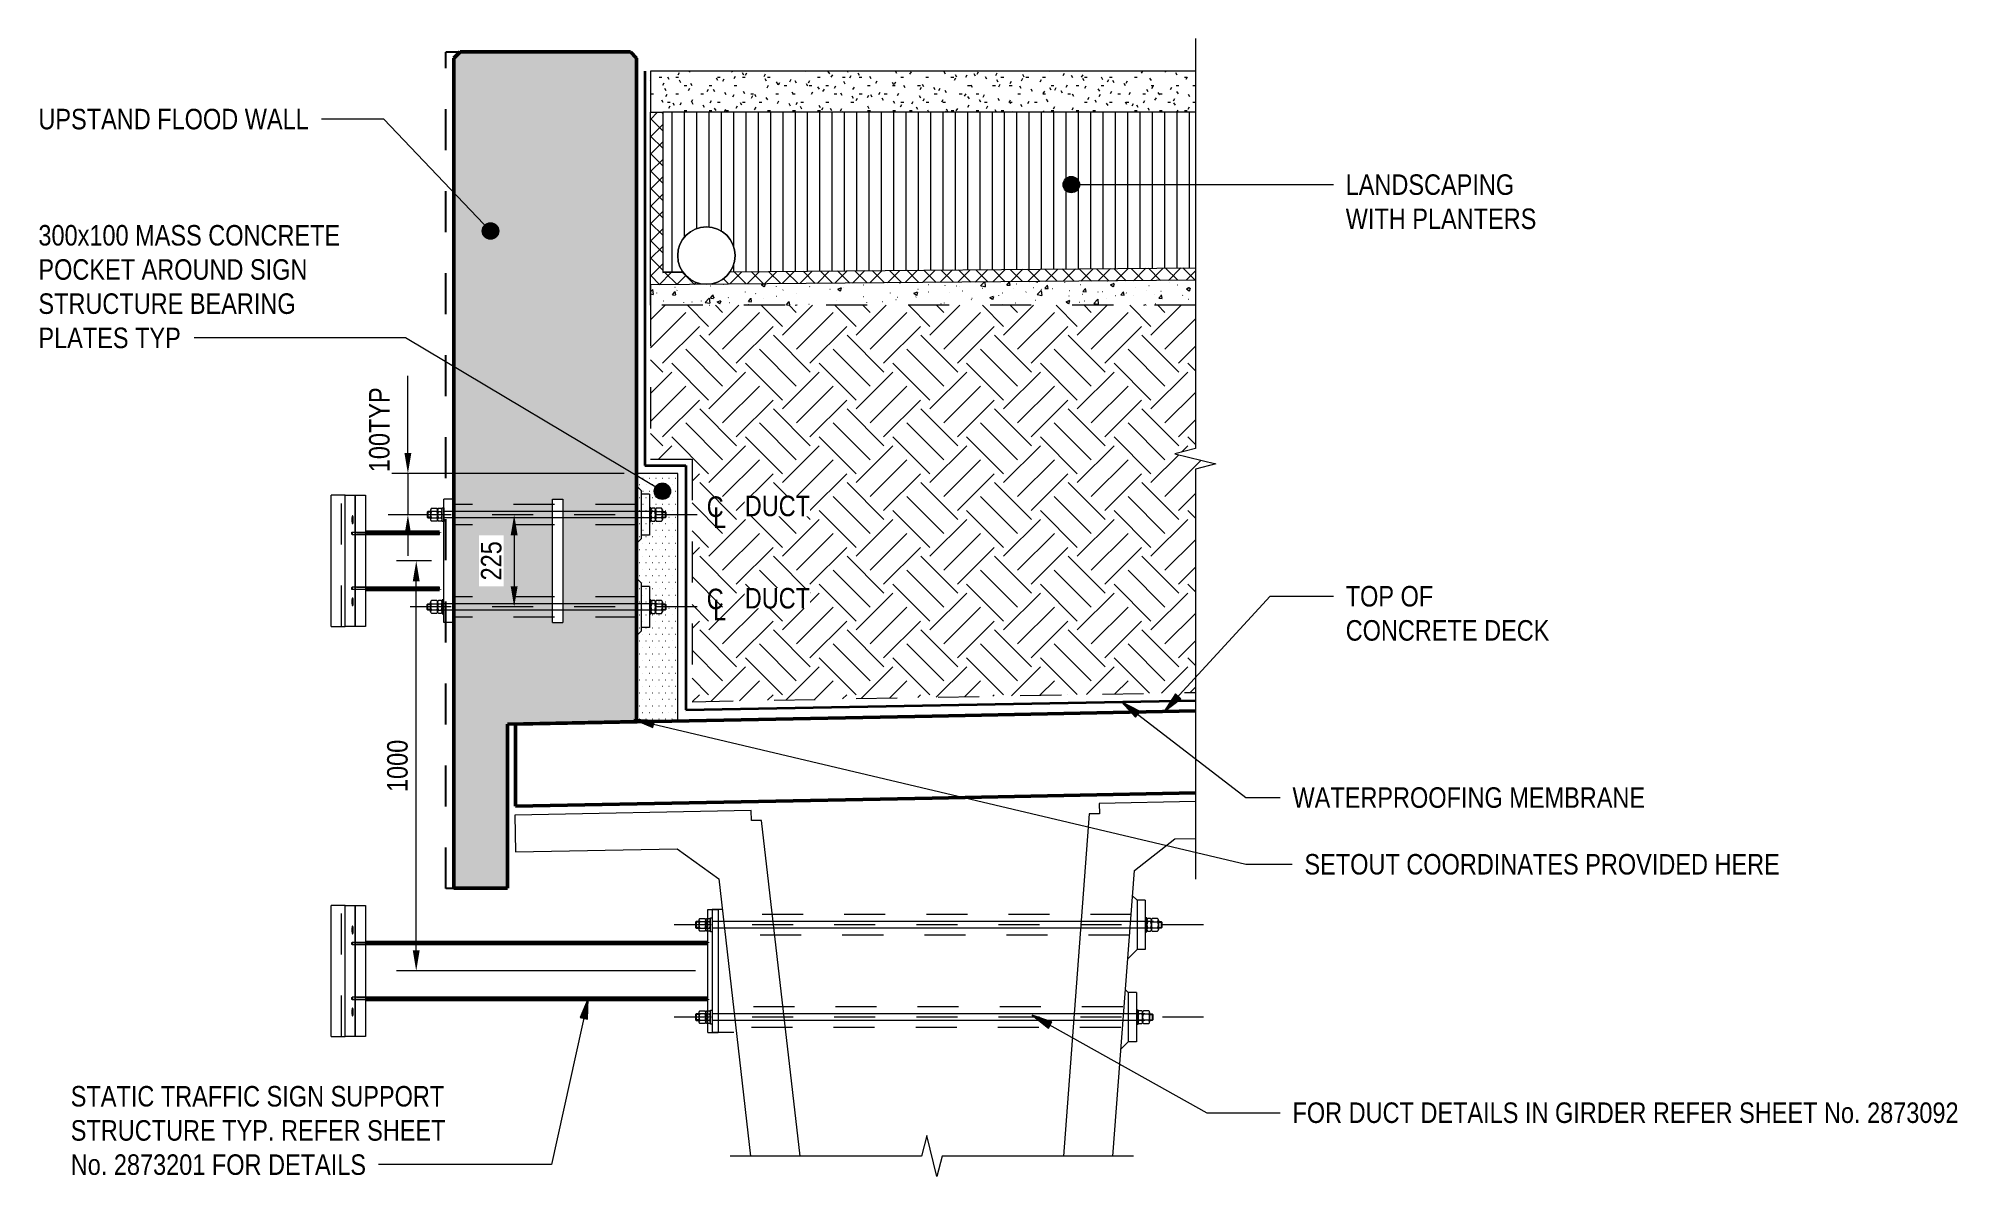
# Model space of a CAD drawing. Header units: metres. Extents: x 305 to 401, y 3 to 1216.
# Drawn here: x 395.184 to 399.863, y 20.634 to 23.409 of the extents above; entities that cross this region are included whole.
import ezdxf

# ---------------------------------------------------------------- set-up
doc = ezdxf.new("R2010")
doc.units = ezdxf.units.M
for name, pattern in [('JacobsCenter', [0.015, 0.009, -0.0015, 0.003, -0.0015]), ('JacobsDash', [0.0045, 0.003, -0.0015]), ('JacobsDoubleCenter', [0.0255, 0.015, -0.0015, 0.003, -0.0015, 0.003, -0.0015])]:
    doc.linetypes.add(name, pattern=pattern)
doc.layers.get('Defpoints').update_dxf_attribs({"color": 41})
for name, color, linetype, lineweight in [('A-ANNO-DIMS', 7, 'Continuous', 9), ('A-ANNO-NOTE', 7, 'Continuous', 9), ('A-DETL', 7, 'Continuous', 13), ('A-DETL-GENF', 7, 'Continuous', 9), ('A-DETL-THIN', 7, 'Continuous', 9), ('A-FLOR', 7, 'Continuous', 50), ('A-WALL', 7, 'Continuous', 50), ('G-ANNO-TEXT', 7, 'Continuous', 9), ('S-BEAM', 7, 'Continuous', 50), ('S-BEAM-HDLN', 7, 'JacobsDash', 18), ('S-FSTN', 7, 'Continuous', 18)]:
    doc.layers.add(name, color=color, linetype=linetype, lineweight=lineweight)
doc.styles.add('Arial Narrow_3', font='ARIALN.TTF', dxfattribs={"height": 0.05})
doc.dimstyles.new('Dimension_Standard_O__mm__1', dxfattribs={"dimscale": 0.3048, "dimtxt": 0.051172, "dimasz": 0.164042, "dimexe": 0.15748, "dimexo": 0.098425, "dimgap": 0.098425, "dimtad": 1, "dimdec": 0, "dimlfac": 1000, "dimzin": 0, "dimdsep": 46, "dimtxsty": 'Arial Narrow_3', "dimsah": 1, "dimcen": 0.09, "dimaunit": 1, "dimadec": 4, "dimazin": 0, "dimtfac": 1, "dimtdec": 4, "dimtix": 1, "dimtmove": 0, "dimatfit": 3, "dimfxl": 1, "dimtvp": 1, "dimtfill": 1, "dimtolj": 1, "dimtzin": 0, "dimlwd": 18, "dimlwe": 18, "dimarcsym": 2})
doc.dimstyles.new('Dimension_Standard_O__mm__3', dxfattribs={"dimscale": 0.3048, "dimtxt": 0.051172, "dimasz": 0.164042, "dimexe": 0.15748, "dimexo": 0.098425, "dimgap": 0.098425, "dimtad": 1, "dimdec": 0, "dimlfac": 1000, "dimzin": 0, "dimdsep": 46, "dimtxsty": 'Arial Narrow_3', "dimsah": 1, "dimcen": 0.09, "dimaunit": 1, "dimadec": 4, "dimazin": 0, "dimtfac": 1, "dimtdec": 4, "dimtix": 1, "dimtmove": 2, "dimatfit": 3, "dimfxl": 1, "dimtvp": 1, "dimtfill": 1, "dimtolj": 1, "dimtzin": 0, "dimlwd": 18, "dimlwe": 18, "dimarcsym": 2})
doc.dimstyles.new('Dimension_Standard_T__mm_', dxfattribs={"dimscale": 0.3048, "dimtxt": 0.051172, "dimasz": 0.164042, "dimexe": 0.15748, "dimexo": 0.098425, "dimgap": 0.065617, "dimtad": 1, "dimdec": 0, "dimlfac": 1000, "dimzin": 0, "dimdsep": 46, "dimtxsty": 'Arial Narrow_3', "dimsah": 1, "dimcen": 0.09, "dimaunit": 1, "dimadec": 4, "dimazin": 0, "dimtfac": 1, "dimtdec": 4, "dimtix": 1, "dimtmove": 0, "dimatfit": 3, "dimfxl": 1, "dimtvp": 1, "dimtolj": 1, "dimtzin": 0, "dimlwd": 18, "dimlwe": 18, "dimarcsym": 2})

msp = doc.modelspace()

# ---------------------------------------------------------------- texts
at = {"layer": 'G-ANNO-TEXT', "char_height": 0.05, "attachment_point": 1, "style": 'Arial Narrow_3', "bg_fill": 3, "box_fill_scale": 1, "bg_fill_color": 256, "bg_fill_transparency": 0}
for s, insert in [('UPSTAND FLOOD WALL', (395.1839, 23.2375)), ('LANDSCAPING', (398.3692, 23.0777)), ('WITH PLANTERS', (398.3692, 22.9944)), ('300x100 MASS CONCRETE ', (395.1839, 22.9542)), ('POCKET AROUND SIGN ', (395.1839, 22.8708)), ('STRUCTURE BEARING ', (395.1839, 22.7875)), ('PLATES TYP', (395.1839, 22.7041)), ('TOP OF', (398.3692, 22.0742)), ('CONCRETE DECK', (398.3692, 21.9909)), ('WATERPROOFING MEMBRANE', (398.2396, 21.5833)), ('SETOUT COORDINATES PROVIDED HERE', (398.2687, 21.4207)), ('STATIC TRAFFIC SIGN SUPPORT ', (395.2627, 20.8551)), ('FOR DUCT DETAILS IN GIRDER REFER SHEET No. 2873092', (398.2396, 20.815)), ('STRUCTURE TYP. REFER SHEET ', (395.2627, 20.7718)), ('No. 2873201 FOR DETAILS', (395.2627, 20.6884))]:
    msp.add_mtext(s, dxfattribs=dict(at, insert=insert))

# ---------------------------------------------------------------- blocks, each defined once
blk = doc.blocks.new('North_Wall - North_Wall-6845343-DRG-2873123 - SECTION 3')
at = {"layer": 'A-WALL', "linetype": 'JacobsDash', "lineweight": 18, "true_color": 0xc0c0c0}
h = blk.add_hatch(color=9, dxfattribs=at)
h.paths.add_polyline_path([(-1212.5187, 21.3374), (-1212.3887, 21.3374), (-1212.3887, 21.7374), (-1212.0737, 21.7437), (-1212.0737, 23.3612), (-1212.0887, 23.3762), (-1212.5037, 23.3762), (-1212.5187, 23.3612), (-1212.5187, 21.4358)])
h.paths.add_polyline_path([(-1212.2537, 22.0135), (-1212.2537, 22.0135), (-1212.2537, 21.9855), (-1212.2787, 21.9855), (-1212.2787, 22.2855), (-1212.2537, 22.2855), (-1212.2537, 22.0138)])
h.paths.add_polyline_path([(-1212.2537, 22.0325), (-1212.2537, 22.0325), (-1212.2537, 22.0363)])
blk.add_hatch(color=9, dxfattribs=at).paths.add_polyline_path([(-1212.0737, 23.3612), (-1212.0737, 23.3613), (-1212.0887, 23.3762)])
at = {"layer": 'A-WALL'}
for p, q in [((-1212.5037, 23.3762), (-1212.5187, 23.3612)), ((-1212.5187, 23.3612), (-1212.5187, 23.3613)), ((-1212.5187, 23.3612), (-1212.5187, 21.3374)), ((-1212.5037, 23.3763), (-1212.5037, 23.3762)), ((-1212.0887, 23.3762), (-1212.5037, 23.3762)), ((-1212.0887, 23.3762), (-1212.0887, 23.3763)), ((-1212.0737, 23.3612), (-1212.0887, 23.3762)), ((-1212.0737, 23.3613), (-1212.0737, 23.3612)), ((-1212.0737, 21.7437), (-1212.0737, 23.3612)), ((-1212.3887, 21.7374), (-1212.0737, 21.7437)), ((-1212.3887, 21.3374), (-1212.3887, 21.7374)), ((-1212.5187, 21.3374), (-1212.3887, 21.3374))]:
    blk.add_line(p, q, dxfattribs=at)
blk = doc.blocks.new('Column Base Plate with Anchors_T2D - 25mm-8279529-DRG-2873123 - SECTION 3')
at = {"layer": 'S-FSTN'}
for p, q in [((-1212.8182, 21.9755), (-1212.8182, 22.2955)), ((-1212.784, 22.2955), (-1212.8182, 22.2955)), ((-1212.784, 22.2955), (-1212.7593, 22.2955)), ((-1212.784, 21.9755), (-1212.784, 22.2955)), ((-1212.7593, 22.2955), (-1212.7593, 21.9755)), ((-1212.8182, 21.9755), (-1212.784, 21.9755)), ((-1212.7593, 21.9755), (-1212.784, 21.9755))]:
    blk.add_line(p, q, dxfattribs=at)
blk = doc.blocks.new('Column Base Plate with Anchors_T2D - 25mm-8279530-DRG-2873123 - SECTION 3')
at = {"layer": 'S-FSTN'}
for p, q in [((-1211.9, 21.2855), (-1211.875, 21.2855)), ((-1211.9, 20.9855), (-1211.9, 21.2855)), ((-1211.9, 21.2855), (-1211.9, 21.2855)), ((-1211.875, 21.2855), (-1211.875, 20.9855)), ((-1211.9, 20.9855), (-1211.875, 20.9855)), ((-1211.9, 20.9855), (-1211.9, 20.9855))]:
    blk.add_line(p, q, dxfattribs=at)
blk = doc.blocks.new('Barrier Post Column Base Plate - 25mm-9266868-DRG-2873123 - SECTION 3')
at = {"layer": 'S-FSTN'}
for p, q in [((-1212.2787, 22.2855), (-1212.2537, 22.2855)), ((-1212.2787, 21.9855), (-1212.2787, 22.2855)), ((-1212.2537, 22.2855), (-1212.2537, 22.2855)), ((-1212.2537, 22.2855), (-1212.2537, 21.9855)), ((-1212.2787, 21.9855), (-1212.2537, 21.9855)), ((-1212.2537, 21.9855), (-1212.2537, 21.9855))]:
    blk.add_line(p, q, dxfattribs=at)
blk = doc.blocks.new('WGA22_Str_Fra_Steel_CHS - 139_7x5 CHS-8730361-DRG-2873123 - SECTION 3')
at = {"layer": 'S-BEAM-HDLN'}
for p, q in [((-1212.7348, 22.2004), (-1212.7561, 22.2004)), ((-1212.5537, 22.2004), (-1212.7347, 22.2004)), ((-1212.7348, 22.0707), (-1212.7561, 22.0707)), ((-1212.5537, 22.0707), (-1212.7347, 22.0707))]:
    blk.add_line(p, q, dxfattribs=at)
blk = doc.blocks.new('Column Base Plate-4 Hole - 25mm-V3-DRG-2873123 - SECTION 3')
at = {"layer": 'S-FSTN', "linetype": 'JacobsDash', "lineweight": 9}
blk.add_line((-1212.7928, 21.9755), (-1212.7928, 22.2955), dxfattribs=at)
at = {"layer": 'S-FSTN'}
for p, q in [((-1212.7593, 22.2955), (-1212.7347, 22.2955)), ((-1212.7593, 21.9755), (-1212.7593, 22.2955)), ((-1212.7347, 22.2955), (-1212.7347, 21.9755)), ((-1212.7347, 21.9755), (-1212.7593, 21.9755))]:
    blk.add_line(p, q, dxfattribs=at)
at = {"layer": 'S-FSTN', "linetype": 'JacobsDash', "lineweight": 9}
for centre, start_param, end_param in [((-1212.7658, 22.2355), 0, 1.570796), ((-1212.7658, 22.2355), 1.570796, 3.141593), ((-1212.7658, 22.2355), 4.712389, 6.283185), ((-1212.7658, 22.2355), 3.141593, 4.712389), ((-1212.7658, 22.0355), 0, 1.570796), ((-1212.7658, 22.0355), 4.712389, 6.283185), ((-1212.7658, 22.0355), 1.570796, 3.141593), ((-1212.7658, 22.0355), 3.141593, 4.712389)]:
    blk.add_ellipse(centre, major_axis=(0, 0.0095), ratio=0.171638, start_param=start_param, end_param=end_param, dxfattribs=at)
blk = doc.blocks.new('WGA22_Str_Fra_Steel_CHS - 139_7x5 CHS-8730836-DRG-2873123 - SECTION 3')
at = {"layer": 'S-BEAM-HDLN'}
for p, q in [((-1212.7348, 21.2004), (-1212.7561, 21.2004)), ((-1211.9005, 21.2004), (-1212.7347, 21.2004)), ((-1212.7348, 21.0707), (-1212.7561, 21.0707)), ((-1211.9005, 21.0707), (-1212.7347, 21.0707))]:
    blk.add_line(p, q, dxfattribs=at)
blk = doc.blocks.new('CS_DET_BreakLine_ViewScale - Std Break-8021895-DRG-2873123 - SECTION 3')
at = {"layer": 'A-DETL-GENF'}
for p, q in [((-1211.3669, 20.7341), (-1211.3794, 20.6841)), ((-1211.3419, 20.6341), (-1211.3669, 20.7341)), ((-1211.3794, 20.6841), (-1211.8459, 20.6841)), ((-1211.3294, 20.6841), (-1211.3419, 20.6341)), ((-1210.8629, 20.6841), (-1211.3294, 20.6841))]:
    blk.add_line(p, q, dxfattribs=at)
blk = doc.blocks.new('CS_DET_BreakLine_ViewScale - Std Break-8021605-DRG-2873123 - SECTION 3')
at = {"layer": 'A-DETL-GENF'}
for p, q in [((-1210.7121, 23.4092), (-1210.7121, 22.4092)), ((-1210.7121, 22.4092), (-1210.7621, 22.3967)), ((-1210.7621, 22.3967), (-1210.6621, 22.3717)), ((-1210.6621, 22.3717), (-1210.7121, 22.3592)), ((-1210.7121, 22.3592), (-1210.7121, 21.3592))]:
    blk.add_line(p, q, dxfattribs=at)
blk = doc.blocks.new('DIMBLOCK15-DRG-2873123 - SECTION 3')
at = {"layer": 'A-ANNO-DIMS', "color": 0, "lineweight": 18, "transparency": 16777216}
for p, q in [((396.1415, 22.1355), (396.0565, 22.1355)), ((396.1045, 21.1855), (396.1045, 22.0855)), ((396.7847, 21.1355), (396.0565, 21.1355))]:
    blk.add_line(p, q, dxfattribs=at)
at = {"layer": 'A-ANNO-DIMS', "color": 0, "transparency": 16777216}
for points in [[(396.0961, 22.0855), (396.1128, 22.0855), (396.1045, 22.1355)], [(396.0961, 21.1855), (396.1128, 21.1855), (396.1045, 21.1355)]]:
    blk.add_solid(points, dxfattribs=at)
at = {"layer": 'Defpoints', "color": 0, "transparency": 16777216}
for p in [(396.1045, 22.1355), (396.1715, 22.1355), (396.8147, 21.1355)]:
    blk.add_point(p, dxfattribs=at)
at = {"layer": 'A-ANNO-DIMS', "color": 0, "lineweight": 18, "transparency": 16777216, "insert": (396.0589, 21.6355), "char_height": 0.05, "width": 0.152053, "attachment_point": 5, "rotation": 90, "style": 'Arial Narrow_3'}
blk.add_mtext('\\A1;1000', dxfattribs=at)
blk = doc.blocks.new('CS_Annot_Centreline Symbol1 - CS_Annot_Centreline Symbol-5070896-DRG-2873123 - SECTION 3')
at = {"layer": 'A-ANNO-NOTE', "char_height": 0.05, "attachment_point": 1, "style": 'Arial Narrow_3'}
for s, insert, width in [('C  ', (-1211.9029, 22.2925), 0.088186), ('L', (-1211.8873, 22.2658), 0.038481)]:
    blk.add_mtext(s, dxfattribs=dict(at, insert=insert, width=width))
blk = doc.blocks.new('DIMBLOCK16-DRG-2873123 - SECTION 3')
at = {"layer": 'A-ANNO-DIMS', "color": 0, "lineweight": 18, "transparency": 16777216}
for p, q in [((396.3484, 22.248), (396.2951, 22.248)), ((396.3431, 22.198), (396.3431, 22.073)), ((396.3484, 22.023), (396.2951, 22.023))]:
    blk.add_line(p, q, dxfattribs=at)
at = {"layer": 'A-ANNO-DIMS', "color": 0, "transparency": 16777216}
for points in [[(396.3347, 22.198), (396.3514, 22.198), (396.3431, 22.248)], [(396.3347, 22.073), (396.3514, 22.073), (396.3431, 22.023)]]:
    blk.add_solid(points, dxfattribs=at)
at = {"layer": 'Defpoints', "color": 0, "transparency": 16777216}
for p in [(396.3784, 22.248), (396.3431, 22.023), (396.3784, 22.023)]:
    blk.add_point(p, dxfattribs=at)
at = {"layer": 'A-ANNO-DIMS', "color": 0, "lineweight": 18, "transparency": 16777216, "insert": (396.2875, 22.1355), "char_height": 0.05, "width": 0.114039, "attachment_point": 5, "rotation": 90, "style": 'Arial Narrow_3', "bg_fill": 3, "box_fill_scale": 1.1, "bg_fill_color": 256, "bg_fill_true_color": 13158600, "bg_fill_transparency": 0}
blk.add_mtext('\\A1;225', dxfattribs=at)
blk = doc.blocks.new('DIMBLOCK17-DRG-2873123 - SECTION 3')
at = {"layer": 'A-ANNO-DIMS', "color": 0, "lineweight": 18, "transparency": 16777216}
for p, q in [((396.0841, 22.398), (396.0841, 22.448)), ((396.6115, 22.348), (396.0361, 22.348)), ((396.0841, 22.348), (396.0841, 22.248)), ((396.0895, 22.248), (396.0361, 22.248)), ((396.0841, 22.198), (396.0841, 22.148))]:
    blk.add_line(p, q, dxfattribs=at)
at = {"layer": 'A-ANNO-DIMS', "color": 0, "transparency": 16777216}
for points in [[(396.0758, 22.398), (396.0925, 22.398), (396.0841, 22.348)], [(396.0758, 22.198), (396.0925, 22.198), (396.0841, 22.248)]]:
    blk.add_solid(points, dxfattribs=at)
at = {"layer": 'Defpoints', "color": 0, "transparency": 16777216}
for p in [(396.6415, 22.348), (396.0841, 22.248), (396.1195, 22.248)]:
    blk.add_point(p, dxfattribs=at)
at = {"layer": 'A-ANNO-DIMS', "color": 0, "lineweight": 18, "transparency": 16777216, "insert": (395.9895, 22.3515), "char_height": 0.05, "width": 0.267067, "attachment_point": 1, "rotation": 90, "line_spacing_factor": 0.974696, "style": 'Arial Narrow_3', "bg_fill": 3, "box_fill_scale": 1.1, "bg_fill_color": 256, "bg_fill_true_color": 13158600, "bg_fill_transparency": 0}
blk.add_mtext('\\A1;100TYP', dxfattribs=at)

# ---------------------------------------------------------------- dimensions: what is measured, and where the dimension line sits
at = {"layer": 'A-ANNO-DIMS', "lineweight": 18}
dim = msp.add_linear_dim(base=(396.1045, 22.1355), p1=(396.8147, 21.1355), p2=(396.1715, 22.1355), angle=90, dimstyle='Dimension_Standard_T__mm_', override={"dimpost": '<>', "dimfxl": 1.188976}, dxfattribs=at)
dim.commit()
dim.dimension.update_dxf_attribs({"geometry": 'DIMBLOCK15-DRG-2873123 - SECTION 3', "text_midpoint": (396.0589, 21.6355)})

# ---------------------------------------------------------------- hatches: boundary and pattern name
at = {"layer": 'A-DETL-GENF'}
h = msp.add_hatch(dxfattribs=at)
h.set_pattern_fill('FP_14', color=256, style=0, pattern_type=2)
h.set_pattern_definition([(0, (396.188202, 22.258), (0.08128, 0.02032), [0.00671, -0.05425, 0.00671, -0.37937]), (0, (396.188202, 22.258), (0.08128, 0.02032), [-0.06767, -0.05425, 0.00671, -0.11521, -0.2032]), (0, (396.188202, 22.258), (0.08128, 0.02032), [-0.24384, 0.00671, -0.05425, 0.00671, -0.13553]), (0, (396.188202, 22.258), (0.08128, 0.02032), [-0.31151, -0.03393, 0.00671, -0.09489]), (120, (396.219202, 22.268), (-0.05823764, 0.06023054), [0.00671, -0.05425, 0.00671, -0.37937]), (120, (396.219202, 22.268), (-0.05823764, 0.06023054), [-0.06767, -0.05425, 0.00671, -0.11521, -0.2032]), (120, (396.219202, 22.268), (-0.05823764, 0.06023054), [-0.24384, 0.00671, -0.05425, 0.00671, -0.13553]), (120, (396.219202, 22.268), (-0.05823764, 0.06023054), [-0.31151, -0.03393, 0.00671, -0.09489]), (240, (396.229202, 22.309), (-0.02304236, -0.08055054), [0.00671, -0.05425, 0.00671, -0.37937]), (240, (396.229202, 22.309), (-0.02304236, -0.08055054), [-0.06767, -0.05425, 0.00671, -0.11521, -0.2032]), (240, (396.229202, 22.309), (-0.02304236, -0.08055054), [-0.24384, 0.00671, -0.05425, 0.00671, -0.13553]), (240, (396.229202, 22.309), (-0.02304236, -0.08055054), [-0.31151, -0.03393, 0.00671, -0.09489])])
h.paths.add_polyline_path([(396.6751, 23.2292), (398.0031, 23.2292), (398.0031, 23.3292), (396.6751, 23.3292)])
h = msp.add_hatch(dxfattribs=at)
h.set_pattern_fill('FP_17', color=256, style=0, pattern_type=2)
h.set_pattern_definition([(45, (396.188202, 22.258), (-0.0212132, 0.0212132), []), (135, (396.188202, 22.258), (-0.0212132, -0.0212132), [])])
h.paths.add_polyline_path([(396.6751, 22.8085), (396.8115, 22.8097), (396.7934, 22.8121), (396.7765, 22.8191), (396.762, 22.8302), (396.7551, 22.8392), (396.7051, 22.8388), (396.7051, 23.2292), (396.6751, 23.2292), (396.6751, 22.8205)])
h.paths.add_polyline_path([(396.8115, 22.8097), (398.0031, 22.8198), (398.0031, 22.8498), (396.8686, 22.8401), (396.861, 22.8302), (396.8465, 22.8191), (396.8296, 22.8121)])
h = msp.add_hatch(dxfattribs=at)
h.set_pattern_fill('FP_15', color=256, style=0, pattern_type=2)
h.set_pattern_definition([(90, (396.188202, 22.258), (-0.03, 2e-18), [])])
h.paths.add_polyline_path([(396.7509, 22.8401), (396.7544, 22.8401), (396.7509, 22.8447), (396.7439, 22.8616), (396.7415, 22.8797), (396.7439, 22.8978), (396.7509, 22.9147), (396.762, 22.9292), (396.7765, 22.9403), (396.7934, 22.9473), (396.8115, 22.9497), (396.8296, 22.9473), (396.8465, 22.9403), (396.861, 22.9292), (396.8721, 22.9147), (396.8791, 22.8978), (396.8815, 22.8797), (396.8791, 22.8616), (396.8721, 22.8447), (396.8686, 22.8402), (398.0031, 22.8498), (398.0031, 23.2292), (396.7051, 23.2292), (396.7051, 22.8401), (396.7503, 22.8401)])
h = msp.add_hatch(dxfattribs=at)
h.set_pattern_fill('FP_18', color=256, style=0, pattern_type=2)
h.set_pattern_definition([(50, (396.1882, 22.258), (0.09255, -0.0080936), [0.00968, -0.10645]), (355, (396.1882, 22.258), (-0.017899, 0.0970593), [0.00774, -0.08516]), (100.451, (396.1962, 22.258), (0.074652, 0.0889572), [0.00822, -0.09047]), (46.184, (396.1882, 22.284), (0.137706, -0.021356), [0.01452, -0.15968]), (96.636, (396.2002, 22.282), (0.120603, 0.125689), [0.01234, -0.1357]), (351.184, (396.1882, 22.284), (0.120599, 0.125692), [0.01161, -0.12774]), (21, (396.2012, 22.278), (0.0770223, -0.051948), [0.00968, -0.10645]), (326, (396.2012, 22.278), (0.0314006, 0.0935675), [0.00774, -0.08516]), (71.451, (396.2082, 22.273), (0.1084195, 0.0416117), [0.00822, -0.09047]), (37.5, (396.188202, 22.258), (0.00156777, 0.04294984), [0.00067, -0.08346, 0.00067, -0.08578, -0.08548]), (37.5, (396.188202, 22.258), (0.00156777, 0.04294984), [-0.17058, 0.00067, -0.08481]), (7.5, (396.188202, 22.258), (0.0339471, 0.0508964), [0.00067, -0.04862, 0.00067, -0.08152, -0.03258]), (7.5, (396.188202, 22.258), (0.0339471, 0.0508964), [-0.13148, 0.00067, -0.03191]), (327.5, (396.159202, 22.258), (0.06888044, -0.0029161), [0.00067, -0.03159, 0.00067, -0.09997, -0.13355]), (327.5, (396.159202, 22.258), (0.06888044, -0.0029161), [-0.1329, 0.00067, -0.13288]), (317.5, (396.1472, 22.258), (0.0752463, 0.0129182), [0.00067, -0.04126, 0.00067, -0.06617, -0.09484]), (317.5, (396.1472, 22.258), (0.0752463, 0.0129182), [-0.10877, 0.00067, -0.09417])])
h.paths.add_polyline_path([(398.0031, 22.7585), (398.0031, 22.8198), (396.6751, 22.8085), (396.6751, 22.7585), (397.3039, 22.7585)])
h = msp.add_hatch(dxfattribs=at)
h.set_pattern_fill('FP_16', color=256, style=0, pattern_type=2)
h.set_pattern_definition([(315, (396.1882, 22.258), (0.179605, 0), [0.127, -0.127]), (315, (396.2222, 22.292), (0.179605, 0), [0.127, -0.127]), (315, (396.2562, 22.326), (0.179605, 0), [0.127, -0.127]), (45, (396.2782, 22.326), (0, 0.179605), [0.127, -0.127]), (45, (396.3122, 22.292), (0, 0.179605), [0.127, -0.127]), (45, (396.3452, 22.258), (0, 0.179605), [0.127, -0.127])])
h.paths.add_polyline_path([(396.7765, 21.7921), (398.0031, 21.8147), (398.0031, 22.3592), (398.0531, 22.3717), (397.9531, 22.3967), (398.0031, 22.4092), (398.0031, 22.7585), (396.6751, 22.7585), (396.6751, 22.383), (396.7765, 22.383), (396.7765, 21.8159)])
h = msp.add_hatch(dxfattribs=at)
h.set_pattern_fill('FP_19', color=256, style=0, pattern_type=2)
h.set_pattern_definition([(0, (396.188202, 22.258), (0.00794, 0.01587), [0.00067, -0.0152])])
h.paths.add_polyline_path([(396.6415, 21.7429), (396.7415, 21.7449), (396.7415, 22.348), (396.6415, 22.348), (396.6415, 21.743)])
at = {"layer": 'G-ANNO-TEXT'}
h = msp.add_hatch(color=256, dxfattribs=at)
edge = h.paths.add_edge_path()
edge.add_arc((397.7006, 23.0527), 0.02, 0, 360)
h = msp.add_hatch(color=256, dxfattribs=at)
edge = h.paths.add_edge_path()
edge.add_arc((396.2855, 22.9396), 0.02, 0, 360)
h = msp.add_hatch(color=256, dxfattribs=at)
edge = h.paths.add_edge_path()
edge.add_arc((396.7043, 22.3052), 0.02, 0, 360)
for points in [[(397.9269, 21.7684), (397.9672, 21.7992), (397.9543, 21.8112)], [(397.8231, 21.7921), (397.8573, 21.7545), (397.8681, 21.7684)], [(396.6346, 21.749), (396.6812, 21.7289), (396.6853, 21.746)], [(396.5235, 21.0687), (396.5041, 21.0218), (396.5214, 21.018)], [(397.6056, 21.0279), (397.6449, 20.9958), (397.6535, 21.0112)]]:
    msp.add_hatch(color=256, dxfattribs=at).paths.add_polyline_path(points)

# ---------------------------------------------------------------- linework, layer by layer
at = {"layer": 'A-DETL', "color": 8, "linetype": 'JacobsDash', "lineweight": 25, "true_color": 0x808080}
for p, q in [((396.1765, 21.3367), (396.1765, 23.3756)), ((396.2115, 23.3756), (396.1765, 23.3756)), ((396.1965, 21.3367), (396.1765, 21.3367))]:
    msp.add_line(p, q, dxfattribs=at)
at = {"layer": 'A-DETL', "color": 5, "lineweight": 35, "true_color": 0x0000ff}
for p, q in [((396.6617, 23.3292), (396.6617, 22.368)), ((396.6617, 22.368), (396.7615, 22.368)), ((396.7615, 22.368), (396.7615, 21.7721)), ((396.7615, 21.7721), (398.0031, 21.7949))]:
    msp.add_line(p, q, dxfattribs=at)
at = {"layer": 'A-DETL', "lineweight": 18}
for p, q in [((398.0031, 23.3292), (396.6751, 23.3292)), ((396.6751, 23.3292), (396.6751, 23.2292)), ((396.6751, 22.8085), (396.6751, 23.2292)), ((396.6751, 23.2292), (396.7051, 23.2292)), ((398.0031, 23.2292), (396.7051, 23.2292)), ((396.7051, 23.2292), (396.7051, 22.8388)), ((396.7051, 22.8401), (396.7544, 22.8401)), ((396.7051, 22.8388), (396.7551, 22.8392)), ((396.8686, 22.8402), (398.0031, 22.8498)), ((398.0031, 22.8198), (396.6751, 22.8085)), ((398.0031, 22.8198), (396.6751, 22.8085)), ((396.6751, 22.8085), (396.6751, 22.7585)), ((396.0841, 22.4468), (396.0841, 22.5868)), ((396.7415, 22.348), (396.6415, 22.348)), ((396.6415, 22.348), (396.6415, 21.7429)), ((396.7415, 21.7449), (396.7415, 22.348)), ((396.1715, 21.9855), (396.1715, 22.2855)), ((396.1965, 22.2855), (396.1715, 22.2855)), ((396.1965, 21.9855), (396.1715, 21.9855)), ((396.6415, 21.7429), (396.7415, 21.7449))]:
    msp.add_line(p, q, dxfattribs=at)
at = {"layer": 'A-DETL', "color": 16, "linetype": 'JacobsDoubleCenter', "lineweight": 9, "true_color": 0x7f0000}
msp.add_line((396.6751, 22.7585), (396.6751, 22.8085), dxfattribs=at)
at = {"layer": 'A-DETL', "linetype": 'JacobsDash', "lineweight": 18}
for p, q in [((398.0031, 22.7585), (396.6751, 22.7585)), ((396.6751, 22.7585), (396.6751, 22.383)), ((396.6751, 22.383), (396.7765, 22.383)), ((396.7765, 22.383), (396.7765, 21.7921)), ((396.7765, 21.7921), (398.0031, 21.8147))]:
    msp.add_line(p, q, dxfattribs=at)
at = {"layer": 'A-DETL'}
for p, q in [((396.6525, 22.3071), (396.6415, 22.318)), ((396.6525, 22.3071), (396.6525, 22.189)), ((396.6725, 22.298), (396.6725, 22.198)), ((396.6525, 22.189), (396.6415, 22.178)), ((396.6525, 22.0821), (396.6415, 22.093)), ((396.6525, 22.0821), (396.6525, 21.964)), ((396.6725, 22.073), (396.6725, 21.973)), ((396.6525, 21.964), (396.6415, 21.953)), ((397.8608, 21.308), (397.8496, 21.3191)), ((397.8608, 21.308), (397.8608, 21.188)), ((397.8808, 21.308), (397.8808, 21.188)), ((396.8502, 21.2855), (396.8252, 21.2855)), ((396.8252, 21.2855), (396.8252, 20.9855)), ((397.8608, 21.188), (397.8381, 21.1653)), ((397.8394, 21.083), (397.8325, 21.0899)), ((397.8394, 21.083), (397.8394, 20.963)), ((397.8594, 21.083), (397.8594, 20.963)), ((396.8786, 20.9855), (396.8252, 20.9855)), ((397.8394, 20.963), (397.8217, 20.9452))]:
    msp.add_line(p, q, dxfattribs=at)
at = {"layer": 'A-DETL', "linetype": 'JacobsDash', "lineweight": 9}
for p, q in [((396.6415, 22.273), (396.1965, 22.273)), ((396.6415, 22.223), (396.1965, 22.223)), ((396.6415, 22.048), (396.1965, 22.048)), ((396.6415, 21.998), (396.1965, 21.998)), ((397.8474, 21.273), (396.8514, 21.273)), ((397.8427, 21.223), (396.8561, 21.223)), ((397.8261, 21.048), (396.8727, 21.048)), ((397.8214, 20.998), (396.8774, 20.998))]:
    msp.add_line(p, q, dxfattribs=at)
at = {"layer": 'A-DETL', "linetype": 'JacobsCenter'}
for p, q in [((396.6725, 22.298), (396.6525, 22.298)), ((396.7894, 22.248), (396.0815, 22.248)), ((396.6725, 22.198), (396.6525, 22.198)), ((396.6725, 22.073), (396.6525, 22.073)), ((396.7894, 22.023), (396.0815, 22.023)), ((396.6725, 21.973), (396.6525, 21.973)), ((397.8808, 21.308), (397.8608, 21.308)), ((398.0231, 21.248), (396.7331, 21.248)), ((397.8808, 21.188), (397.8608, 21.188)), ((397.8594, 21.083), (397.8394, 21.083)), ((398.0231, 21.023), (396.7331, 21.023)), ((397.8594, 20.963), (397.8394, 20.963))]:
    msp.add_line(p, q, dxfattribs=at)
at = {"layer": 'A-DETL', "lineweight": 9}
for p, q in [((396.6915, 22.256), (396.1715, 22.256)), ((396.6915, 22.24), (396.1715, 22.24)), ((396.6915, 22.031), (396.1715, 22.031)), ((396.6915, 22.015), (396.1715, 22.015)), ((397.9008, 21.256), (396.8252, 21.256)), ((397.9008, 21.24), (396.8252, 21.24)), ((397.8794, 21.031), (396.8252, 21.031)), ((397.8794, 21.015), (396.8252, 21.015))]:
    msp.add_line(p, q, dxfattribs=at)
at = {"layer": 'A-DETL', "linetype": 'JacobsCenter', "lineweight": 18}
msp.add_line((396.1715, 22.1355), (396.1707, 22.1355), dxfattribs=at)
at = {"layer": 'A-DETL', "color": 143, "lineweight": 18, "true_color": 0x78aac8}
msp.add_circle((396.8115, 22.8797), 0.07, dxfattribs=at)
for start, end in [(0, 180), (180, 360)]:
    msp.add_arc((396.8115, 22.8797), 0.07, start, end, dxfattribs=at)
at = {"layer": 'A-DETL-THIN'}
for p, q in [((396.1315, 22.2543), (396.1331, 22.2559)), ((396.1315, 22.2543), (396.1315, 22.2416)), ((396.1395, 22.2543), (396.1315, 22.2543)), ((396.1315, 22.2416), (396.1331, 22.24)), ((396.1395, 22.2416), (396.1315, 22.2416)), ((396.1331, 22.2559), (396.1331, 22.24)), ((396.1395, 22.2559), (396.1331, 22.2559)), ((396.1331, 22.24), (396.1395, 22.24)), ((396.1395, 22.2596), (396.1395, 22.2363)), ((396.1415, 22.2635), (396.1545, 22.2635)), ((396.1545, 22.2557), (396.1415, 22.2557)), ((396.1415, 22.2402), (396.1545, 22.2402)), ((396.1545, 22.2324), (396.1415, 22.2324)), ((396.1565, 22.2596), (396.1565, 22.2363)), ((396.1585, 22.2635), (396.1655, 22.2635)), ((396.1585, 22.2558), (396.1655, 22.2558)), ((396.1585, 22.2402), (396.1655, 22.2402)), ((396.1655, 22.2324), (396.1585, 22.2324)), ((396.1675, 22.231), (396.1675, 22.265)), ((396.1675, 22.265), (396.1715, 22.265)), ((396.1715, 22.231), (396.1675, 22.231)), ((396.1715, 22.265), (396.1715, 22.231)), ((396.6725, 22.265), (396.6725, 22.231)), ((396.6765, 22.265), (396.6725, 22.265)), ((396.6725, 22.231), (396.6765, 22.231)), ((396.6765, 22.231), (396.6765, 22.265)), ((396.6855, 22.2635), (396.6785, 22.2635)), ((396.6855, 22.2558), (396.6785, 22.2558)), ((396.6855, 22.2402), (396.6785, 22.2402)), ((396.6785, 22.2324), (396.6855, 22.2324)), ((396.6875, 22.2596), (396.6875, 22.2363)), ((396.7025, 22.2635), (396.6895, 22.2635)), ((396.6895, 22.2557), (396.7025, 22.2557)), ((396.7025, 22.2402), (396.6895, 22.2402)), ((396.6895, 22.2324), (396.7025, 22.2324)), ((396.7045, 22.2596), (396.7045, 22.2363)), ((396.7045, 22.2559), (396.7109, 22.2559)), ((396.7045, 22.2543), (396.7125, 22.2543)), ((396.7045, 22.2416), (396.7125, 22.2416)), ((396.7109, 22.24), (396.7045, 22.24)), ((396.7109, 22.2559), (396.7109, 22.24)), ((396.7125, 22.2543), (396.7109, 22.2559)), ((396.7125, 22.2416), (396.7109, 22.24)), ((396.7125, 22.2543), (396.7125, 22.2416)), ((396.1545, 22.0386), (396.1415, 22.0386)), ((396.1655, 22.0386), (396.1585, 22.0386)), ((396.1675, 22.04), (396.1675, 22.006)), ((396.1715, 22.04), (396.1675, 22.04)), ((396.1715, 22.006), (396.1715, 22.04)), ((396.6725, 22.04), (396.6725, 22.006)), ((396.6765, 22.04), (396.6725, 22.04)), ((396.6765, 22.006), (396.6765, 22.04)), ((396.6855, 22.0385), (396.6785, 22.0385)), ((396.7025, 22.0385), (396.6895, 22.0385)), ((396.1315, 22.0294), (396.1331, 22.031)), ((396.1395, 22.0294), (396.1315, 22.0294)), ((396.1315, 22.0167), (396.1315, 22.0294)), ((396.1395, 22.0167), (396.1315, 22.0167)), ((396.1315, 22.0167), (396.1331, 22.0151)), ((396.1331, 22.031), (396.1395, 22.031)), ((396.1331, 22.0151), (396.1331, 22.031)), ((396.1395, 22.0151), (396.1331, 22.0151)), ((396.1395, 22.0114), (396.1395, 22.0347)), ((396.1415, 22.0308), (396.1545, 22.0308)), ((396.1545, 22.0153), (396.1415, 22.0153)), ((396.1415, 22.0075), (396.1545, 22.0075)), ((396.1565, 22.0114), (396.1565, 22.0347)), ((396.1585, 22.0308), (396.1655, 22.0308)), ((396.1585, 22.0152), (396.1655, 22.0152)), ((396.1585, 22.0075), (396.1655, 22.0075)), ((396.1675, 22.006), (396.1715, 22.006)), ((396.6725, 22.006), (396.6765, 22.006)), ((396.6855, 22.0308), (396.6785, 22.0308)), ((396.6855, 22.0152), (396.6785, 22.0152)), ((396.6785, 22.0074), (396.6855, 22.0074)), ((396.6875, 22.0346), (396.6875, 22.0113)), ((396.6895, 22.0307), (396.7025, 22.0307)), ((396.7025, 22.0152), (396.6895, 22.0152)), ((396.6895, 22.0074), (396.7025, 22.0074)), ((396.7045, 22.0346), (396.7045, 22.0113)), ((396.7045, 22.0309), (396.7109, 22.0309)), ((396.7045, 22.0293), (396.7125, 22.0293)), ((396.7045, 22.0166), (396.7125, 22.0166)), ((396.7109, 22.015), (396.7045, 22.015)), ((396.7109, 22.0309), (396.7109, 22.015)), ((396.7125, 22.0293), (396.7109, 22.0309)), ((396.7125, 22.0166), (396.7109, 22.015)), ((396.7125, 22.0293), (396.7125, 22.0166)), ((396.7852, 21.2543), (396.7868, 21.2559)), ((396.7852, 21.2543), (396.7852, 21.2416)), ((396.7932, 21.2543), (396.7852, 21.2543)), ((396.7852, 21.2416), (396.7868, 21.24)), ((396.7932, 21.2416), (396.7852, 21.2416)), ((396.7868, 21.2559), (396.7868, 21.24)), ((396.7932, 21.2559), (396.7868, 21.2559)), ((396.7932, 21.2596), (396.7932, 21.2363)), ((396.7952, 21.2635), (396.8082, 21.2635)), ((396.8082, 21.2557), (396.7952, 21.2557)), ((396.8102, 21.2596), (396.8102, 21.2363)), ((396.8122, 21.2635), (396.8192, 21.2635)), ((396.8122, 21.2558), (396.8192, 21.2558)), ((396.8212, 21.231), (396.8212, 21.265)), ((396.8212, 21.265), (396.8252, 21.265)), ((396.8252, 21.265), (396.8252, 21.231)), ((397.8808, 21.265), (397.8808, 21.231)), ((397.8848, 21.265), (397.8808, 21.265)), ((397.8848, 21.231), (397.8848, 21.265)), ((397.8938, 21.2635), (397.8868, 21.2635)), ((397.8938, 21.2558), (397.8868, 21.2558)), ((397.8958, 21.2596), (397.8958, 21.2363)), ((397.9108, 21.2635), (397.8978, 21.2635)), ((397.8978, 21.2557), (397.9108, 21.2557)), ((397.9128, 21.2596), (397.9128, 21.2363)), ((397.9128, 21.2559), (397.9192, 21.2559)), ((397.9128, 21.2543), (397.9208, 21.2543)), ((397.9128, 21.2416), (397.9208, 21.2416)), ((397.9192, 21.2559), (397.9192, 21.24)), ((397.9208, 21.2543), (397.9192, 21.2559)), ((397.9208, 21.2416), (397.9192, 21.24)), ((397.9208, 21.2543), (397.9208, 21.2416)), ((396.7868, 21.24), (396.7932, 21.24)), ((396.7952, 21.2402), (396.8082, 21.2402)), ((396.8082, 21.2324), (396.7952, 21.2324)), ((396.8122, 21.2402), (396.8192, 21.2402)), ((396.8192, 21.2324), (396.8122, 21.2324)), ((396.8252, 21.231), (396.8212, 21.231)), ((397.8808, 21.231), (397.8848, 21.231)), ((397.8938, 21.2402), (397.8868, 21.2402)), ((397.8868, 21.2324), (397.8938, 21.2324)), ((397.9108, 21.2402), (397.8978, 21.2402)), ((397.8978, 21.2324), (397.9108, 21.2324)), ((397.9192, 21.24), (397.9128, 21.24)), ((396.7852, 21.0293), (396.7868, 21.0309)), ((396.7852, 21.0293), (396.7852, 21.0166)), ((396.7932, 21.0293), (396.7852, 21.0293)), ((396.7852, 21.0166), (396.7868, 21.015)), ((396.7932, 21.0166), (396.7852, 21.0166)), ((396.7868, 21.0309), (396.7868, 21.015)), ((396.7932, 21.0309), (396.7868, 21.0309)), ((396.7868, 21.015), (396.7932, 21.015)), ((396.7932, 21.0346), (396.7932, 21.0113)), ((396.7952, 21.0385), (396.8082, 21.0385)), ((396.8082, 21.0307), (396.7952, 21.0307)), ((396.7952, 21.0152), (396.8082, 21.0152)), ((396.8082, 21.0074), (396.7952, 21.0074)), ((396.8102, 21.0346), (396.8102, 21.0113)), ((396.8122, 21.0385), (396.8192, 21.0385)), ((396.8122, 21.0308), (396.8192, 21.0308)), ((396.8122, 21.0152), (396.8192, 21.0152)), ((396.8192, 21.0074), (396.8122, 21.0074)), ((396.8212, 21.006), (396.8212, 21.04)), ((396.8212, 21.04), (396.8252, 21.04)), ((396.8252, 21.04), (396.8252, 21.006)), ((397.8594, 21.04), (397.8594, 21.006)), ((397.8634, 21.04), (397.8594, 21.04)), ((397.8634, 21.006), (397.8634, 21.04)), ((397.8724, 21.0385), (397.8654, 21.0385)), ((397.8724, 21.0308), (397.8654, 21.0308)), ((397.8724, 21.0152), (397.8654, 21.0152)), ((397.8654, 21.0074), (397.8724, 21.0074)), ((397.8744, 21.0346), (397.8744, 21.0113)), ((397.8894, 21.0385), (397.8764, 21.0385)), ((397.8764, 21.0307), (397.8894, 21.0307)), ((397.8894, 21.0152), (397.8764, 21.0152)), ((397.8764, 21.0074), (397.8894, 21.0074)), ((397.8914, 21.0346), (397.8914, 21.0113)), ((397.8914, 21.0309), (397.8978, 21.0309)), ((397.8914, 21.0293), (397.8994, 21.0293)), ((397.8914, 21.0166), (397.8994, 21.0166)), ((397.8978, 21.015), (397.8914, 21.015)), ((397.8978, 21.0309), (397.8978, 21.015)), ((397.8994, 21.0293), (397.8978, 21.0309)), ((397.8994, 21.0166), (397.8978, 21.015)), ((397.8994, 21.0293), (397.8994, 21.0166)), ((396.8252, 21.006), (396.8212, 21.006)), ((397.8594, 21.006), (397.8634, 21.006))]:
    msp.add_line(p, q, dxfattribs=at)
for centre, radius, start, end in [((396.1513, 22.248), 0.0162, 331.2476, 28.7524), ((396.1627, 22.2363), 0.0048, 305.7181, 54.2819), ((396.6927, 22.248), 0.0162, 151.2476, 208.7524), ((396.6813, 22.2363), 0.0048, 125.7181, 234.2819), ((396.1627, 22.0347), 0.0048, 305.7181, 54.2819), ((396.1513, 22.023), 0.0162, 331.2476, 28.7524), ((396.6927, 22.023), 0.0162, 151.2476, 208.7524), ((396.6813, 22.0113), 0.0048, 125.7181, 234.2819), ((396.805, 21.248), 0.0162, 331.2476, 28.7524), ((397.901, 21.248), 0.0162, 151.2476, 208.7524), ((396.8164, 21.2363), 0.0048, 305.7181, 54.2819), ((397.8896, 21.2363), 0.0048, 125.7181, 234.2819), ((396.805, 21.023), 0.0162, 331.2476, 28.7524), ((396.8164, 21.0113), 0.0048, 305.7181, 54.2819), ((397.8796, 21.023), 0.0162, 151.2476, 208.7524), ((397.8682, 21.0113), 0.0048, 125.7181, 234.2819)]:
    msp.add_arc(centre, radius, start, end, dxfattribs=at)
for centre, major_axis, start_param, end_param in [((396.1557, 22.248), (0.0162, 0), 2.639768, 3.643417), ((396.1443, 22.2596), (0.0048, 0), 2.194195, 4.08899), ((396.1443, 22.2363), (0.0048, 0), 2.194195, 4.08899), ((396.1517, 22.2596), (0.0048, 0), 5.335788, 7.230583), ((396.1403, 22.248), (0.0162, 0), 5.781361, 6.78501), ((396.1517, 22.2363), (0.0048, 0), 5.335788, 7.230583), ((396.1727, 22.248), (0.0162, 0), 2.639768, 3.643417), ((396.1613, 22.2596), (0.0048, 0), 2.194195, 4.08899), ((396.1613, 22.2363), (0.0048, 0), 2.194195, 4.08899), ((396.1627, 22.2596), (0.0048, 0), 5.335788, 7.230583), ((396.6813, 22.2596), (0.0048, 0), 2.194195, 4.08899), ((396.6827, 22.2596), (0.0048, 0), 5.335788, 7.230583), ((396.6713, 22.248), (0.0162, 0), 5.781361, 6.78501), ((396.6827, 22.2363), (0.0048, 0), 5.335788, 7.230583), ((396.7037, 22.248), (0.0162, 0), 2.639768, 3.643417), ((396.6923, 22.2596), (0.0048, 0), 2.194195, 4.08899), ((396.6923, 22.2363), (0.0048, 0), 2.194195, 4.08899), ((396.6997, 22.2596), (0.0048, 0), 5.335788, 7.230583), ((396.6883, 22.248), (0.0162, 0), 5.781361, 6.78501), ((396.6997, 22.2363), (0.0048, 0), 5.335788, 7.230583), ((396.1443, 22.0347), (0.0048, 0), 2.194195, 4.08899), ((396.1517, 22.0347), (0.0048, 0), 5.335788, 7.230583), ((396.1613, 22.0347), (0.0048, 0), 2.194195, 4.08899), ((396.6813, 22.0346), (0.0048, 0), 2.194195, 4.08899), ((396.6827, 22.0346), (0.0048, 0), 5.335788, 7.230583), ((396.6923, 22.0346), (0.0048, 0), 2.194195, 4.08899), ((396.6997, 22.0346), (0.0048, 0), 5.335788, 7.230583), ((396.1557, 22.0231), (0.0162, 0), 2.639768, 3.643417), ((396.1443, 22.0114), (0.0048, 0), 2.194195, 4.08899), ((396.1403, 22.0231), (0.0162, 0), 5.781361, 6.78501), ((396.1517, 22.0114), (0.0048, 0), 5.335788, 7.230583), ((396.1727, 22.0231), (0.0162, 0), 2.639768, 3.643417), ((396.1613, 22.0114), (0.0048, 0), 2.194195, 4.08899), ((396.1627, 22.0114), (0.0048, 0), 5.335788, 7.230583), ((396.6713, 22.023), (0.0162, 0), 5.781361, 6.78501), ((396.6827, 22.0113), (0.0048, 0), 5.335788, 7.230583), ((396.7037, 22.023), (0.0162, 0), 2.639768, 3.643417), ((396.6923, 22.0113), (0.0048, 0), 2.194195, 4.08899), ((396.6883, 22.023), (0.0162, 0), 5.781361, 6.78501), ((396.6997, 22.0113), (0.0048, 0), 5.335788, 7.230583), ((396.8094, 21.2479), (0.0162, 0), 2.639768, 3.643417), ((396.798, 21.2596), (0.0048, 0), 2.194195, 4.08899), ((396.8054, 21.2596), (0.0048, 0), 5.335788, 7.230583), ((396.794, 21.2479), (0.0162, 0), 5.781361, 6.78501), ((396.8264, 21.2479), (0.0162, 0), 2.639768, 3.643417), ((396.815, 21.2596), (0.0048, 0), 2.194195, 4.08899), ((396.8164, 21.2596), (0.0048, 0), 5.335788, 7.230583), ((397.8896, 21.2596), (0.0048, 0), 2.194195, 4.08899), ((397.891, 21.2596), (0.0048, 0), 5.335788, 7.230583), ((397.8796, 21.2479), (0.0162, 0), 5.781361, 6.78501), ((397.912, 21.2479), (0.0162, 0), 2.639768, 3.643417), ((397.9006, 21.2596), (0.0048, 0), 2.194195, 4.08899), ((397.908, 21.2596), (0.0048, 0), 5.335788, 7.230583), ((397.8966, 21.2479), (0.0162, 0), 5.781361, 6.78501), ((396.798, 21.2363), (0.0048, 0), 2.194195, 4.08899), ((396.8054, 21.2363), (0.0048, 0), 5.335788, 7.230583), ((396.815, 21.2363), (0.0048, 0), 2.194195, 4.08899), ((397.891, 21.2363), (0.0048, 0), 5.335788, 7.230583), ((397.9006, 21.2363), (0.0048, 0), 2.194195, 4.08899), ((397.908, 21.2363), (0.0048, 0), 5.335788, 7.230583), ((396.8094, 21.0229), (0.0162, 0), 2.639768, 3.643417), ((396.798, 21.0346), (0.0048, 0), 2.194195, 4.08899), ((396.798, 21.0113), (0.0048, 0), 2.194195, 4.08899), ((396.8054, 21.0346), (0.0048, 0), 5.335788, 7.230583), ((396.794, 21.0229), (0.0162, 0), 5.781361, 6.78501), ((396.8054, 21.0113), (0.0048, 0), 5.335788, 7.230583), ((396.8264, 21.0229), (0.0162, 0), 2.639768, 3.643417), ((396.815, 21.0346), (0.0048, 0), 2.194195, 4.08899), ((396.815, 21.0113), (0.0048, 0), 2.194195, 4.08899), ((396.8164, 21.0346), (0.0048, 0), 5.335788, 7.230583), ((397.8682, 21.0346), (0.0048, 0), 2.194195, 4.08899), ((397.8696, 21.0346), (0.0048, 0), 5.335788, 7.230583), ((397.8582, 21.0229), (0.0162, 0), 5.781361, 6.78501), ((397.8696, 21.0113), (0.0048, 0), 5.335788, 7.230583), ((397.8906, 21.0229), (0.0162, 0), 2.639768, 3.643417), ((397.8792, 21.0346), (0.0048, 0), 2.194195, 4.08899), ((397.8792, 21.0113), (0.0048, 0), 2.194195, 4.08899), ((397.8866, 21.0346), (0.0048, 0), 5.335788, 7.230583), ((397.8752, 21.0229), (0.0162, 0), 5.781361, 6.78501), ((397.8866, 21.0113), (0.0048, 0), 5.335788, 7.230583)]:
    msp.add_ellipse(centre, major_axis=major_axis, ratio=0.99666, start_param=start_param, end_param=end_param, dxfattribs=at)
at = {"layer": 'A-FLOR'}
for p, q in [((397.3615, 21.7566), (396.3465, 21.7374)), ((398.0031, 21.7698), (397.3615, 21.7566)), ((396.3465, 21.7374), (396.3465, 21.5374)), ((397.3615, 21.5566), (398.0031, 21.5698)), ((396.3465, 21.5374), (397.3615, 21.5566))]:
    msp.add_line(p, q, dxfattribs=at)
at = {"layer": 'A-FLOR', "lineweight": 18}
msp.add_line((397.3615, 21.7566), (397.3608, 21.7567), dxfattribs=at)
at = {"layer": 'G-ANNO-TEXT'}
for p, q in [((395.8753, 23.2125), (395.874, 23.2125)), ((396.0255, 23.2125), (395.8753, 23.2125)), ((396.2855, 22.9396), (396.0255, 23.2125)), ((397.7006, 23.0527), (398.3392, 23.0527)), ((395.9861, 22.6791), (395.5631, 22.6791)), ((396.0785, 22.6791), (395.9861, 22.6791)), ((397.9269, 21.7684), (398.1852, 22.0492)), ((398.1852, 22.0492), (398.3392, 22.0492)), ((397.9543, 21.8112), (397.9269, 21.7684)), ((397.9672, 21.7992), (397.9543, 21.8112)), ((397.8231, 21.7921), (397.8573, 21.7545)), ((397.8681, 21.7684), (397.8231, 21.7921)), ((397.8231, 21.7921), (398.1255, 21.5583)), ((397.8573, 21.7545), (397.8681, 21.7684)), ((397.9269, 21.7684), (397.9672, 21.7992)), ((396.6346, 21.749), (396.6812, 21.7289)), ((396.6853, 21.746), (396.6346, 21.749)), ((396.6346, 21.749), (398.1255, 21.3957)), ((396.6812, 21.7289), (396.6853, 21.746)), ((398.1255, 21.5583), (398.2096, 21.5583)), ((398.1255, 21.3957), (398.2387, 21.3957)), ((396.5235, 21.0687), (396.4342, 20.6634)), ((396.5235, 21.0687), (396.5041, 21.0218)), ((396.5214, 21.018), (396.5235, 21.0687)), ((396.5041, 21.0218), (396.5214, 21.018)), ((397.6056, 21.0279), (397.6449, 20.9958)), ((397.6535, 21.0112), (397.6056, 21.0279)), ((397.6056, 21.0279), (398.0309, 20.79)), ((397.6449, 20.9958), (397.6535, 21.0112)), ((398.0309, 20.79), (398.2096, 20.79)), ((396.2905, 20.6634), (396.0124, 20.6634)), ((396.4342, 20.6634), (396.2905, 20.6634))]:
    msp.add_line(p, q, dxfattribs=at)
for centre in [(397.7006, 23.0527), (396.2855, 22.9396), (396.7043, 22.3052)]:
    msp.add_circle(centre, 0.02, dxfattribs=at)
at = {"layer": 'S-BEAM', "lineweight": 9}
for p, q in [((396.1615, 22.2004), (396.1615, 22.2048)), ((396.1615, 22.1997), (396.1615, 22.2003)), ((396.1615, 22.0707), (396.1615, 22.0713)), ((396.1615, 22.0662), (396.1615, 22.0706)), ((396.8147, 21.2004), (396.8147, 21.2048)), ((396.8147, 21.1997), (396.8147, 21.2003)), ((396.8147, 21.0707), (396.8147, 21.0713)), ((396.8147, 21.0662), (396.8147, 21.0706))]:
    msp.add_line(p, q, dxfattribs=at)
at = {"layer": 'S-BEAM', "lineweight": 18}
for p, q in [((396.9206, 21.5271), (396.3448, 21.5155)), ((396.9211, 21.5021), (396.9206, 21.5271)), ((398.0031, 21.5487), (397.7686, 21.544)), ((397.7686, 21.544), (397.7691, 21.519)), ((396.3448, 21.5155), (396.3466, 21.4256)), ((396.9461, 21.5026), (396.9211, 21.5021)), ((397.0401, 20.6841), (396.9461, 21.5026)), ((397.7441, 21.5185), (397.6819, 20.6841)), ((397.7691, 21.519), (397.7441, 21.5185)), ((396.3466, 21.4256), (396.7401, 21.4334)), ((396.7401, 21.4334), (396.8416, 21.3604)), ((397.8542, 21.3807), (397.9527, 21.4577)), ((397.9527, 21.4577), (398.0031, 21.4587)), ((396.8416, 21.3604), (396.9193, 20.6841)), ((397.8022, 20.6841), (397.8542, 21.3807))]:
    msp.add_line(p, q, dxfattribs=at)
at = {"layer": 'S-BEAM'}
for p, q in [((396.9206, 21.5271), (396.9206, 21.5271)), ((397.7686, 21.544), (397.7686, 21.544)), ((396.3448, 21.5155), (396.3448, 21.5156)), ((396.9461, 21.5026), (396.9461, 21.5026)), ((397.7441, 21.5185), (397.7441, 21.5185))]:
    msp.add_line(p, q, dxfattribs=at)
at = {"layer": 'S-BEAM', "flags": 128}
for points in [[(395.9805, 22.2052), (396.0547, 22.2052), (396.1615, 22.2052)], [(396.1615, 22.0658), (396.0547, 22.0658), (395.9805, 22.0658)], [(395.9805, 21.2052), (396.3812, 21.2052), (396.8147, 21.2052)], [(396.8147, 21.0658), (396.3812, 21.0658), (395.9805, 21.0658)]]:
    msp.add_lwpolyline(points, dxfattribs=at)
at = {"layer": 'S-BEAM', "lineweight": 9, "flags": 128}
for points in [[(396.1615, 22.2048), (396.055, 22.2048), (395.9805, 22.2048)], [(395.9805, 22.1997), (396.055, 22.1997), (396.1615, 22.1997)], [(396.1615, 22.0713), (396.055, 22.0713), (395.9805, 22.0713)], [(395.9805, 22.0662), (396.055, 22.0662), (396.1615, 22.0662)], [(396.8147, 21.2048), (396.3816, 21.2048), (395.9805, 21.2048)], [(395.9805, 21.1997), (396.3816, 21.1997), (396.8147, 21.1997)], [(396.8147, 21.0713), (396.3816, 21.0713), (395.9805, 21.0713)], [(395.9805, 21.0662), (396.3816, 21.0662), (396.8147, 21.0662)]]:
    msp.add_lwpolyline(points, dxfattribs=at)
at = {"layer": 'S-BEAM'}
for centre, major_axis, ratio, start_param, end_param in [((396.1615, 22.1355), (0, 0.0698), 0.00008, 0.072035, 0.127236), ((396.1615, 22.1355), (0, 0.0698), 0.00008, 3.014356, 3.069558), ((396.8147, 21.1355), (0, 0.0698), 0.000006, 6.155907, 6.211108), ((396.8147, 21.1355), (0, 0.0699), 0.000006, 3.21367, 3.268871)]:
    msp.add_ellipse(centre, major_axis=major_axis, ratio=ratio, start_param=start_param, end_param=end_param, dxfattribs=at)
at = {"layer": 'S-BEAM-HDLN'}
for p, q in [((395.9478, 22.2002), (395.9478, 22.2052)), ((395.9478, 22.2052), (395.9558, 22.2052)), ((395.9558, 22.2048), (395.9485, 22.2048)), ((395.9485, 22.2048), (395.9485, 22.1997)), ((395.9485, 22.1997), (395.9558, 22.1997)), ((395.9559, 22.2052), (395.9804, 22.2052)), ((395.9804, 22.2048), (395.9559, 22.2048)), ((395.9559, 22.1997), (395.9804, 22.1997)), ((395.9478, 22.0658), (395.9478, 22.0708)), ((395.9558, 22.0658), (395.9478, 22.0658)), ((395.9558, 22.0713), (395.9485, 22.0713)), ((395.9485, 22.0713), (395.9485, 22.0662)), ((395.9485, 22.0662), (395.9558, 22.0662)), ((395.9804, 22.0713), (395.9559, 22.0713)), ((395.9559, 22.0662), (395.9804, 22.0662)), ((395.9804, 22.0658), (395.9559, 22.0658)), ((395.9478, 21.2002), (395.9478, 21.2052)), ((395.9478, 21.2052), (395.9558, 21.2052)), ((395.9558, 21.2048), (395.9485, 21.2048)), ((395.9485, 21.2048), (395.9485, 21.1997)), ((395.9485, 21.1997), (395.9558, 21.1997)), ((395.9559, 21.2052), (395.9804, 21.2052)), ((395.9804, 21.2048), (395.9559, 21.2048)), ((395.9559, 21.1997), (395.9804, 21.1997)), ((395.9478, 21.0658), (395.9478, 21.0708)), ((395.9558, 21.0658), (395.9478, 21.0658)), ((395.9558, 21.0713), (395.9485, 21.0713)), ((395.9485, 21.0713), (395.9485, 21.0662)), ((395.9485, 21.0662), (395.9558, 21.0662)), ((395.9804, 21.0713), (395.9559, 21.0713)), ((395.9559, 21.0662), (395.9804, 21.0662)), ((395.9804, 21.0658), (395.9559, 21.0658))]:
    msp.add_line(p, q, dxfattribs=at)
at = {"layer": 'S-BEAM-HDLN', "flags": 128}
for points in [[(395.9478, 22.2052), (395.9481, 22.205), (395.9485, 22.2048)], [(395.9485, 22.1997), (395.9481, 22.2), (395.9478, 22.2002)], [(395.9478, 22.0708), (395.9481, 22.071), (395.9485, 22.0713)], [(395.9485, 22.0662), (395.9481, 22.066), (395.9478, 22.0658)], [(395.9478, 21.2052), (395.9481, 21.205), (395.9485, 21.2048)], [(395.9485, 21.1997), (395.9481, 21.2), (395.9478, 21.2002)], [(395.9478, 21.0708), (395.9481, 21.071), (395.9485, 21.0713)], [(395.9485, 21.0662), (395.9481, 21.066), (395.9478, 21.0658)]]:
    msp.add_lwpolyline(points, dxfattribs=at)

# ---------------------------------------------------------------- block references
at = {"layer": 'A-ANNO-NOTE'}
for p in [(1608.7152, 0), (1608.7152, -0.225)]:
    msp.add_blockref('CS_Annot_Centreline Symbol1 - CS_Annot_Centreline Symbol-5070896-DRG-2873123 - SECTION 3', p, dxfattribs=at)
at = {"layer": 'A-DETL-GENF'}
for name in ['CS_DET_BreakLine_ViewScale - Std Break-8021605-DRG-2873123 - SECTION 3', 'CS_DET_BreakLine_ViewScale - Std Break-8021895-DRG-2873123 - SECTION 3']:
    msp.add_blockref(name, (1608.7152, 0), dxfattribs=at)
at = {"layer": 'A-WALL'}
msp.add_blockref('North_Wall - North_Wall-6845343-DRG-2873123 - SECTION 3', (1608.7152, 0), dxfattribs=at)
at = {"layer": 'S-BEAM-HDLN'}
for name in ['WGA22_Str_Fra_Steel_CHS - 139_7x5 CHS-8730361-DRG-2873123 - SECTION 3', 'WGA22_Str_Fra_Steel_CHS - 139_7x5 CHS-8730836-DRG-2873123 - SECTION 3']:
    msp.add_blockref(name, (1608.7152, 0), dxfattribs=at)
at = {"layer": 'S-FSTN'}
for name, p in [('Column Base Plate with Anchors_T2D - 25mm-8279529-DRG-2873123 - SECTION 3', (1608.7152, 0)), ('Barrier Post Column Base Plate - 25mm-9266868-DRG-2873123 - SECTION 3', (1608.7152, 0)), ('Column Base Plate with Anchors_T2D - 25mm-8279529-DRG-2873123 - SECTION 3', (1608.7152, -1)), ('Column Base Plate with Anchors_T2D - 25mm-8279530-DRG-2873123 - SECTION 3', (1608.7152, 0))]:
    msp.add_blockref(name, p, dxfattribs=at)
at = {"layer": 'S-FSTN', "linetype": 'JacobsDash', "lineweight": 9}
for p in [(1608.7152, 0), (1608.7152, -1)]:
    msp.add_blockref('Column Base Plate-4 Hole - 25mm-V3-DRG-2873123 - SECTION 3', p, dxfattribs=at)

msp.set_redraw_order([(e.dxf.handle, doc.entitydb.next_handle()) for e in msp.query("TEXT MTEXT ATTDEF DIMENSION ARC_DIMENSION")])  # texts and dimensions are drawn at this point

# ---------------------------------------------------------------- next in the draw order: texts
at = {"layer": 'A-ANNO-NOTE', "char_height": 0.05, "attachment_point": 1, "style": 'Arial Narrow_3', "bg_fill": 3, "box_fill_scale": 1, "bg_fill_color": 256, "bg_fill_true_color": 13158600, "bg_fill_transparency": 0}
for insert in [(396.905, 22.2943), (396.905, 22.0693)]:
    msp.add_mtext('DUCT', dxfattribs=dict(at, insert=insert))

# ---------------------------------------------------------------- next in the draw order: dimensions: what is measured, and where the dimension line sits
at = {"layer": 'A-ANNO-DIMS', "lineweight": 18}
dim = msp.add_linear_dim(base=(396.3431, 22.023), p1=(396.3784, 22.248), p2=(396.3784, 22.023), angle=90, dimstyle='Dimension_Standard_O__mm__1', override={"dimpost": '<>', "dimfxl": 0.225}, dxfattribs=at)
dim.commit()
dim.dimension.update_dxf_attribs({"geometry": 'DIMBLOCK16-DRG-2873123 - SECTION 3', "text_midpoint": (396.2875, 22.1355)})

# ---------------------------------------------------------------- next in the draw order: dimensions: what is measured, and where the dimension line sits
dim = msp.add_linear_dim(base=(396.0841, 22.248), p1=(396.6415, 22.348), p2=(396.1195, 22.248), angle=90, dimstyle='Dimension_Standard_O__mm__3', override={"dimpost": '<>TYP', "dimfxl": 0.53155}, dxfattribs=at)
dim.commit()
dim.dimension.update_dxf_attribs({"geometry": 'DIMBLOCK17-DRG-2873123 - SECTION 3', "text_midpoint": (396.0228, 22.485), "dimtype": 160, "text_rotation": 90})

# ---------------------------------------------------------------- next in the draw order: linework, layer by layer
at = {"layer": 'G-ANNO-TEXT'}
msp.add_line((396.7043, 22.3052), (396.0785, 22.6791), dxfattribs=at)

doc.saveas('drawing.dxf')
